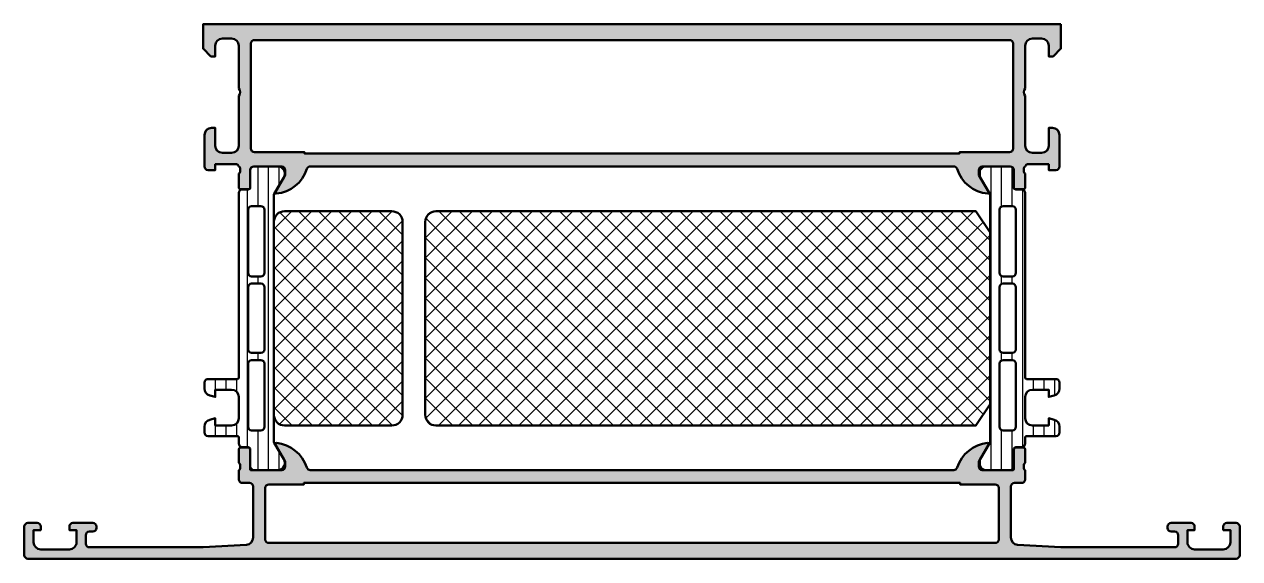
# Model space of a CAD drawing. Extents: x 0 to 170, y 0 to 75.
import ezdxf

# ---------------------------------------------------------------- set-up
doc = ezdxf.new("R2010")
doc.units = 0
for name, color, linetype, lineweight in [('0S-Alu contour', 7, 'Continuous', 50), ('0S-Alu hatch', 252, 'Continuous', 25), ('0S-Plastic contour', 254, 'Continuous', 50), ('0S-Plastic hatch', 253, 'Continuous', 25), ('0S-PT contour', 91, 'Continuous', 50), ('0S-PT hatch', 103, 'Continuous', 25)]:
    doc.layers.add(name, color=color, linetype=linetype, lineweight=lineweight)
pattern_1 = [(135, (0, 0), (-1.403165018917055, -1.403165018917055), []), (225, (0, 0), (1.403165018917055, -1.403165018917055), [])]
pattern_2 = [(90, (0, 0), (-1.4859, 0), [])]

# ---------------------------------------------------------------- blocks, each defined once
blk = doc.blocks.new('357210__1C7333CF_AC91_47C9_84E4_1D27BE29D50A_')
at = {"layer": '0S-Alu hatch'}
h = blk.add_hatch(color=256, dxfattribs=at)
edge = h.paths.add_edge_path()
edge.add_line((144.9999999999999, 74.80001432053552), (25, 74.800006691141))
edge.add_line((25, 74.800006691141), (25, 71.4000127946566))
edge.add_line((25, 71.4000127946566), (26.0999755859375, 70.300006691141))
edge.add_line((26.0999755859375, 70.300006691141), (26.69998168945312, 70.300006691141))
edge.add_line((26.69998168945312, 70.300006691141), (26.69998168945312, 71.800006691141))
edge.add_ellipse((27.70000151260094, 71.79998686799318), major_axis=(-1.000019823344291, 0), ratio=1, start_angle=270.001135760192, end_angle=359.9988642393876, ccw=False)
edge.add_line((27.69998168945312, 72.80000669114101), (29, 72.800006691141))
edge.add_ellipse((28.99997299848461, 71.79997968962562), major_axis=(-1.000027001879908, 0), ratio=1, start_angle=180.001547031015, end_angle=269.99845296890055, ccw=False)
edge.add_line((29.99999999999999, 71.80000669113952), (30, 65.800006691141))
edge.add_ellipse((29.47487825965851, 65.300006691141), major_axis=(-0.7250881616598547, 0), ratio=1, start_angle=136.4038153765767, end_angle=223.5961846234234, ccw=False)
edge.add_line((30, 64.800006691141), (30, 57.80000669114099))
edge.add_ellipse((28.99997299848461, 57.80003369265638), major_axis=(-1.000027001879915, 0), ratio=1, start_angle=90.00154703109939, end_angle=179.9984529689852, ccw=False)
edge.add_line((29, 56.80000669114099), (27.69998168945312, 56.80000669114099))
edge.add_ellipse((27.70000151260095, 57.80002651428882), major_axis=(-1.000019823344305, 0), ratio=1, start_angle=0.0011357599706229848, end_angle=89.99886423980757, ccw=False)
edge.add_line((26.69998168945312, 57.80000669114487), (26.69998168945312, 60.30000669114099))
edge.add_line((26.69998168945312, 60.30000669114099), (26.19998168945312, 60.30000669114099))
edge.add_arc((26.20000151260095, 59.29998686799316), 1.000019823344305, 90.00113576019287, 179.9988642400294)
edge.add_line((25.19998168945312, 59.30000669113711), (25.19998168945312, 54.89999753586755))
edge.add_arc((25.69999750391119, 54.90001335032562), 0.5000158147081596, 180.0018121461791, 269.9981878539114)
edge.add_line((25.69998168945312, 54.39999753586755), (26.69998168945312, 54.39999753586755))
edge.add_line((26.69998168945312, 54.39999753586755), (26.70016479492187, 55.19972592942224))
edge.add_line((26.70016479492187, 55.19972592942224), (29.69481618328836, 55.19972592942224))
edge.add_ellipse((29.69481618328837, 54.89972592942222), major_axis=(-0.3000000000000256, 0), ratio=1, start_angle=199.6171625852894, end_angle=270.00000000000205, ccw=False)
edge.add_line((29.97740326173252, 55.00044605202152), (30.01459570206887, 54.896096466421))
edge.add_ellipse((29.91911604945444, 54.63187696837241), major_axis=(-0.2809418217574907, 0), ratio=1, start_angle=178.9669456977312, end_angle=250.1319230473528, ccw=False)
edge.add_line((30.20001220703124, 54.62681180588709), (30.20001220703125, 54.17322904221521))
edge.add_ellipse((29.92106110355156, 54.16761291852301), major_axis=(-0.2790076324724142, 0), ratio=1, start_angle=106.43499743846499, end_angle=181.1533803407863, ccw=False)
edge.add_line((30, 53.90000516526208), (30, 52.00002347580891))
edge.add_arc((30.29999999999998, 52.00002347580895), 0.2999999999999794, 180, 270.0000000000054)
edge.add_line((30.30000000000001, 51.70002347580896), (31.29997558593748, 51.70002347580896))
edge.add_arc((31.29997558593751, 52.00002347580895), 0.2999999999999865, 269.9999999999945, 360)
edge.add_line((31.5999755859375, 52.00002347580895), (31.5999755859375, 54.40000516526208))
edge.add_ellipse((32.09996704027811, 54.39999308144558), major_axis=(-0.4999914544866268, 0), ratio=1, start_angle=269.99902072282975, end_angle=359.9986152728429, ccw=False)
edge.add_line((32.0999755859375, 54.89998453585918), (35.99999237060547, 54.89998453585918))
edge.add_ellipse((36.00000844541098, 54.40000061085177), major_axis=(-0.4999839252658138, 0), ratio=1, start_angle=179.9990321746067, end_angle=270.00184209624774, ccw=False)
edge.add_line((36.49999237060547, 54.39999216525346), (36.49999237060558, 53.69998758761664))
edge.add_line((36.49999237060558, 53.69998758761664), (35.11174774169906, 51.29546946017551))
edge.add_arc((35.23559690514064, 51.23756220938466), 0.1367181954947231, 154.9409625368252, 275.586796198815)
edge.add_arc((34.76213917038901, 56.07774275182684), 4.999999999999987, 275.5867961988125, 342.2389692797491)
edge.add_ellipse((39.9990753006033, 54.40027467546433), major_axis=(-0.4990362045688761, 0), ratio=1, start_angle=269.9975239673697, end_angle=342.2389692797494, ccw=False)
edge.add_line((39.99909686641384, 54.89931087956723), (129.9999554820489, 54.90000516491867))
edge.add_ellipse((129.9999770910328, 54.39996992059016), major_axis=(-0.5000352447954163, 0), ratio=1, start_angle=197.7610307202488, end_angle=270.0024760326236, ccw=False)
edge.add_arc((135.2378646443081, 56.07774275182701), 5.000000000000147, 197.7610307202515, 264.413203801188)
edge.add_arc((134.7644069095565, 51.23756220938466), 0.1367181954947262, 264.4132038011847, 385.0590374631774)
edge.add_line((134.8882560729981, 51.29546946017552), (133.5000114440916, 53.69998758761664))
edge.add_line((133.5000114440916, 53.69998758761664), (133.5000114440917, 54.39999216525359))
edge.add_ellipse((133.9999953692862, 54.40000061085178), major_axis=(-0.4999839252658011, 0), ratio=1, start_angle=-90.00184209624939, end_angle=0.0009678253933884662, ccw=False)
edge.add_line((134.0000114440917, 54.89998453585917), (137.9000526728599, 54.89998453585918))
edge.add_ellipse((137.9000260014298, 54.39998612322661), major_axis=(-0.4999984133439388, 0), ratio=1, start_angle=180.003056330547, end_angle=269.9969436695523, ccw=False)
edge.add_line((138.4000244140624, 54.40001279465748), (138.4000244140624, 52.00003110520345))
edge.add_arc((138.7000244140624, 52.00003110520349), 0.2999999999999971, 180, 270.0000000000054)
edge.add_line((138.7000244140625, 51.70003110520348), (139.6999999999999, 51.70003110520349))
edge.add_arc((139.6999999999999, 52.00003110520349), 0.29999999999999, 269.9999999999891, 360)
edge.add_line((139.9999999999999, 52.00003110520349), (139.9999999999999, 53.90001279465664))
edge.add_ellipse((140.0789388964484, 54.16762054791758), major_axis=(-0.2790076324724315, 0), ratio=1, start_angle=-1.1533803407787104, end_angle=73.5650025615277, ccw=False)
edge.add_line((139.7999877929687, 54.17323667160975), (139.7999877929687, 54.6268194352816))
edge.add_ellipse((140.1296682150863, 54.59829223151108), major_axis=(-0.3309123480358894, 0), ratio=1, start_angle=295.84752744714314, end_angle=355.05452210428075, ccw=False)
edge.add_line((139.9853977864102, 54.8960992587825), (140.0225883679144, 55.00044904398034))
edge.add_ellipse((140.3051770991976, 54.89973355881684), major_axis=(-0.299999999999917, 0), ratio=1, start_angle=270.00000000001086, end_angle=340.3837776725648, ccw=False)
edge.add_line((140.3051770991976, 55.19973355881676), (143.299835205078, 55.19973355881678))
edge.add_line((143.299835205078, 55.19973355881678), (143.3000183105468, 54.40000516526209))
edge.add_line((143.3000183105468, 54.40000516526209), (144.3000183105468, 54.40000516526208))
edge.add_arc((144.3000024960887, 54.90002097972016), 0.5000158147081736, 270.0018121460882, 359.9981878538209)
edge.add_line((144.8000183105468, 54.9000051652613), (144.8000183105468, 59.30001432053552))
edge.add_arc((143.7999984873989, 59.29999449738768), 1.000019823344326, 0.0011357606123724, 89.99886423980591)
edge.add_line((143.8000183105468, 60.30001432053553), (143.3000183105468, 60.30001432053552))
edge.add_line((143.3000183105468, 60.30001432053552), (143.3000183105468, 57.80001432053554))
edge.add_ellipse((142.2999984873989, 57.80003414368339), major_axis=(-1.000019823344326, 0), ratio=1, start_angle=90.00113576019248, end_angle=179.9988642393878, ccw=False)
edge.add_line((142.3000183105468, 56.80001432053554), (140.9999999999999, 56.80001432053552))
edge.add_ellipse((141.0000270015153, 57.80004132205093), major_axis=(-1.000027001879936, 0), ratio=1, start_angle=0.0015470310149794386, end_angle=89.9984529688993, ccw=False)
edge.add_line((139.9999999999999, 57.80001432053702), (139.9999999999999, 64.80001432053552))
edge.add_ellipse((140.5251217403414, 65.30001432053552), major_axis=(-0.7250881616598392, 0), ratio=1, start_angle=-43.59618462342439, end_angle=43.596184623424506, ccw=False)
edge.add_line((139.9999999999999, 65.80001432053552), (139.9999999999999, 71.80001432053552))
edge.add_ellipse((141.0000270015153, 71.79998731902016), major_axis=(-1.00002700187988, 0), ratio=1, start_angle=270.0015470310974, end_angle=359.998452968985, ccw=False)
edge.add_line((140.9999999999999, 72.80001432053551), (142.3000183105468, 72.80001432053552))
edge.add_ellipse((142.2999984873989, 71.79999449738769), major_axis=(-1.000019823344312, 0), ratio=1, start_angle=180.0011357599706, end_angle=269.9988642398075, ccw=False)
edge.add_line((143.3000183105468, 71.8000143205316), (143.3000183105468, 70.30001432053552))
edge.add_line((143.3000183105468, 70.30001432053552), (143.9000244140624, 70.30001432053552))
edge.add_line((143.9000244140624, 70.30001432053552), (144.9999999999999, 71.40002042405116))
edge.add_line((144.9999999999999, 71.40002042405116), (144.9999999999999, 74.80001432053552))
edge = h.paths.add_edge_path()
edge.add_line((31.69998550415039, 57.39999753586676), (31.69998550415039, 72.10000974289935))
edge.add_ellipse((32.20000898742268, 72.09998625962652), major_axis=(-0.5000234838237294, 0), ratio=1, start_angle=270.00269085840006, end_angle=359.9973091415379, ccw=False)
edge.add_line((32.19998550415039, 72.6000097428988), (137.8000183105468, 72.60001737229334))
edge.add_ellipse((137.7999948272745, 72.09999388902105), major_axis=(-0.500023483823725, 0), ratio=1, start_angle=180.0026908584621, end_angle=269.9973091415999, ccw=False)
edge.add_line((138.3000183105468, 72.10001737229388), (138.3000183105468, 57.40000516526129))
edge.add_ellipse((137.8000024960887, 57.40002097972015), major_axis=(-0.5000158147081559, 0), ratio=1, start_angle=90.00181214608818, end_angle=179.9981878538209, ccw=False)
edge.add_line((137.8000183105468, 56.90000516526208), (130.8000183105468, 56.90000516526208))
edge.add_line((130.8000183105468, 56.90000516526208), (130.8000183105468, 56.70000821701989))
edge.add_line((130.8000183105468, 56.70000821701989), (39.19998550415039, 56.70000058762536))
edge.add_line((39.19998550415039, 56.70000058762536), (39.19998550415039, 56.89999753586755))
edge.add_line((39.19998550415039, 56.89999753586755), (32.19998550415039, 56.89999753586755))
edge.add_ellipse((32.20000131860846, 57.40001335032562), major_axis=(-0.5000158147081559, 0), ratio=1, start_angle=0.00181214617907699, end_angle=89.99818785391182, ccw=False)
at = {"layer": '0S-Alu contour', "color": 7}
for points in [[(144.9999999999999, 74.80001432053552), (25, 74.800006691141), (25, 71.4000127946566), (26.0999755859375, 70.300006691141), (26.69998168945312, 70.300006691141), (26.69998168945312, 71.800006691141)], [(143.3000183105468, 71.8000143205316), (143.3000183105468, 70.30001432053552), (143.9000244140624, 70.30001432053552), (144.9999999999999, 71.40002042405116), (144.9999999999999, 74.80001432053552)], [(27.69998168945312, 72.80000669114101), (29, 72.800006691141)], [(29.99999999999999, 71.80000669113952), (30, 65.800006691141)], [(31.69998550415039, 57.39999753586676), (31.69998550415039, 72.10000974289935)], [(32.19998550415039, 72.6000097428988), (137.8000183105468, 72.60001737229334)], [(138.3000183105468, 72.10001737229388), (138.3000183105468, 57.40000516526129)], [(139.9999999999999, 65.80001432053552), (139.9999999999999, 71.80001432053552)], [(140.9999999999999, 72.80001432053551), (142.3000183105468, 72.80001432053552)], [(30, 64.800006691141), (30, 57.80000669114099)], [(139.9999999999999, 57.80001432053702), (139.9999999999999, 64.80001432053552)], [(26.69998168945312, 57.80000669114487), (26.69998168945312, 60.30000669114099), (26.19998168945312, 60.30000669114099)], [(143.8000183105468, 60.30001432053553), (143.3000183105468, 60.30001432053552), (143.3000183105468, 57.80001432053554)], [(25.19998168945312, 59.30000669113711), (25.19998168945312, 54.89999753586755)], [(144.8000183105468, 54.9000051652613), (144.8000183105468, 59.30001432053552)], [(29, 56.80000669114099), (27.69998168945312, 56.80000669114099)], [(137.8000183105468, 56.90000516526208), (130.8000183105468, 56.90000516526208), (130.8000183105468, 56.70000821701989), (39.19998550415039, 56.70000058762536), (39.19998550415039, 56.89999753586755), (32.19998550415039, 56.89999753586755)], [(142.3000183105468, 56.80001432053554), (140.9999999999999, 56.80001432053552)], [(25.69998168945312, 54.39999753586755), (26.69998168945312, 54.39999753586755), (26.70016479492187, 55.19972592942224), (29.69481618328836, 55.19972592942224)], [(29.97740326173252, 55.00044605202152), (30.01459570206887, 54.896096466421)], [(30.20001220703124, 54.62681180588709), (30.20001220703125, 54.17322904221521)], [(32.0999755859375, 54.89998453585918), (35.99999237060547, 54.89998453585918)], [(39.99909686641384, 54.89931087956723), (129.9999554820489, 54.90000516491867)], [(134.0000114440917, 54.89998453585917), (137.9000526728599, 54.89998453585918)], [(139.7999877929687, 54.17323667160975), (139.7999877929687, 54.6268194352816)], [(139.9853977864102, 54.8960992587825), (140.0225883679144, 55.00044904398034)], [(140.3051770991976, 55.19973355881676), (143.299835205078, 55.19973355881678), (143.3000183105468, 54.40000516526209), (144.3000183105468, 54.40000516526208)], [(30, 53.90000516526208), (30, 52.00002347580891)], [(31.5999755859375, 52.00002347580895), (31.5999755859375, 54.40000516526208)], [(36.49999237060547, 54.39999216525346), (36.49999237060558, 53.69998758761664), (35.11174774169906, 51.29546946017551)], [(134.8882560729981, 51.29546946017552), (133.5000114440916, 53.69998758761664), (133.5000114440917, 54.39999216525359)], [(138.4000244140624, 54.40001279465748), (138.4000244140624, 52.00003110520345)], [(139.9999999999999, 52.00003110520349), (139.9999999999999, 53.90001279465664)], [(30.30000000000001, 51.70002347580896), (31.29997558593748, 51.70002347580896)], [(138.7000244140625, 51.70003110520348), (139.6999999999999, 51.70003110520349)]]:
    blk.add_lwpolyline(points, dxfattribs=at)
at = {"layer": '0S-Alu contour', "color": 7, "extrusion": (0, 0, -1)}
for centre, radius, start, end in [((-27.70000151260094, 71.79998686799318), 1.000019823344291, 0.0011357606123724, 89.99886423980794), ((-28.99997299848461, 71.79997968962562), 1.000027001879908, 90.00154703109945, 179.998452968985), ((-32.20000898742268, 72.09998625962652), 0.5000234838237294, 0.002690858462049, 89.99730914159993), ((-137.7999948272745, 72.09999388902105), 0.500023483823725, 90.00269085840009, 179.9973091415379), ((-141.0000270015153, 71.79998731902016), 1.00002700187988, 0.0015470310149659, 89.99845296890263), ((-142.2999984873989, 71.79999449738769), 1.000019823344312, 90.00113576019247, 179.9988642400294), ((-29.47487825965851, 65.300006691141), 0.7250881616598548, 136.4038153765766, 223.5961846234233), ((-140.5251217403414, 65.30001432053552), 0.7250881616598392, 316.4038153765755, 43.59618462342448), ((-27.70000151260095, 57.80002651428882), 1.000019823344305, 270.0011357601924, 359.9988642400294), ((-28.99997299848461, 57.80003369265638), 1.000027001879915, 180.0015470310149, 269.9984529689006), ((-32.20000131860846, 57.40001335032562), 0.5000158147081559, 270.0018121460882, 359.9981878538209), ((-137.8000024960887, 57.40002097972015), 0.5000158147081559, 180.0018121461791, 269.9981878539118), ((-141.0000270015153, 57.80004132205093), 1.000027001879936, 270.0015470311007, 359.998452968985), ((-142.2999984873989, 57.80003414368339), 1.000019823344326, 180.0011357606123, 269.9988642398075), ((-29.69481618328837, 54.89972592942222), 0.3000000000000256, 89.99999999999797, 160.3828374147106), ((-29.91911604945444, 54.63187696837241), 0.2809418217574907, 109.8680769526472, 181.0330543022689), ((-32.09996704027811, 54.39999308144558), 0.4999914544866268, 0.0013847271570587, 90.00097927717022), ((-36.00000844541098, 54.40000061085177), 0.4999839252658138, 89.99815790375224, 180.0009678253933), ((-39.9990753006033, 54.40027467546433), 0.4990362045688761, 17.76103072025057, 90.00247603263028), ((-129.9999770910328, 54.39996992059016), 0.5000352447954163, 89.99752396737644, 162.2389692797512), ((-133.9999953692862, 54.40000061085178), 0.4999839252658011, 359.9990321746066, 90.00184209624938), ((-137.9000260014298, 54.39998612322661), 0.4999984133439389, 90.0030563304477, 179.996943669453), ((-140.1296682150863, 54.59829223151108), 0.3309123480358894, 4.945477895719269, 64.15247255285688), ((-140.3051770991976, 54.89973355881684), 0.299999999999917, 19.61622232743521, 89.99999999998914), ((-29.92106110355156, 54.16761291852301), 0.2790076324724142, 178.8466196592137, 253.565002561535), ((-140.0789388964484, 54.16762054791758), 0.2790076324724315, 286.4349974384723, 1.153380340778698)]:
    blk.add_arc(centre, radius, start, end, dxfattribs=at)
at = {"layer": '0S-Alu contour', "color": 7}
for centre, radius, start, end in [((26.20000151260095, 59.29998686799316), 1.000019823344305, 90.00113576019287, 179.9988642400294), ((143.7999984873989, 59.29999449738768), 1.000019823344326, 0.0011357606123724, 89.99886423980591), ((25.69999750391119, 54.90001335032562), 0.5000158147081596, 180.0018121461791, 269.9981878539114), ((34.76213917038901, 56.07774275182684), 4.999999999999987, 275.5867961988125, 342.2389692797491), ((135.2378646443081, 56.07774275182701), 5.000000000000147, 197.7610307202515, 264.413203801188), ((144.3000024960887, 54.90002097972016), 0.5000158147081736, 270.0018121460882, 359.9981878538209), ((30.29999999999998, 52.00002347580895), 0.2999999999999794, 180, 270.0000000000054), ((31.29997558593751, 52.00002347580895), 0.2999999999999865, 269.9999999999945, 0), ((35.23559690514064, 51.23756220938466), 0.1367181954947231, 154.9409625368252, 275.586796198815), ((134.7644069095565, 51.23756220938466), 0.1367181954947262, 264.4132038011847, 25.05903746317746), ((138.7000244140624, 52.00003110520349), 0.2999999999999971, 180, 270.0000000000054), ((139.6999999999999, 52.00003110520349), 0.29999999999999, 269.9999999999891, 0)]:
    blk.add_arc(centre, radius, start, end, dxfattribs=at)
blk = doc.blocks.new('357220__91D1FDAA_0B9F_4E9A_BE07_3F1057CF7C45_')
at = {"layer": '0S-Alu hatch'}
h = blk.add_hatch(color=256, dxfattribs=at)
edge = h.paths.add_edge_path()
edge.add_arc((30.50000000000001, 11.10000211350433), 0.4999999999999965, 180, 269.9999999999988)
edge.add_line((30.49999999999999, 10.60000211350433), (31.5, 10.60000211350433))
edge.add_ellipse((31.5, 10.10000211350433), major_axis=(-0.4999999999999965, 0), ratio=1, start_angle=180, end_angle=269.9999999999996, ccw=False)
edge.add_line((32, 10.10000211350433), (31.99999999999999, 2.954663838224236))
edge.add_ellipse((31.00000000000001, 2.954663838224257), major_axis=(-0.9999999999999822, 0), ratio=1, start_angle=93.36638469065417, end_angle=180, ccw=False)
edge.add_line((31.05872069826449, 1.956389387186218), (25.00000000000001, 1.600002113504388))
edge.add_line((25.00000000000001, 1.600002113504388), (9.100006103515623, 1.600002113504388))
edge.add_ellipse((9.100002464158989, 2.099998474147748), major_axis=(-0.4999963606566055, 0), ratio=1, start_angle=-0.000417042864683026, end_angle=90.0004170425861, ccw=False)
edge.add_line((8.600006103515629, 2.100002113506813), (8.600006103515627, 3.300006691141048))
edge.add_ellipse((9.100008844383295, 3.300003950273495), major_axis=(-0.5000027408751803, 0), ratio=1, start_angle=270.00031407857784, end_angle=359.99968592151924, ccw=False)
edge.add_line((9.100006103515623, 3.800006691141163), (9.600006103515621, 3.800006691141162))
edge.add_arc((9.600024088759147, 4.299988705897639), 0.4999820150799577, 269.9979389687695, 360.0020610313332)
edge.add_line((10.10000610351562, 4.300006691142061), (10.10000610351562, 4.500003639383235))
edge.add_arc((9.600014835948452, 4.500012371816063), 0.4999912676434319, 359.9989993193744, 450.0010006805675)
edge.add_line((9.600006103515632, 5.000003639383238), (6.80000305175781, 5.000003639383236))
edge.add_arc((6.800017907888049, 4.499988783253), 0.5000148563509343, 90.00170233654443, 179.9982976635549)
edge.add_line((6.300003051757813, 4.500003639382372), (6.300003051757812, 4.000003639383237))
edge.add_line((6.300003051757812, 4.000003639383237), (7.300003051757812, 4.000003639383237))
edge.add_line((7.300003051757812, 4.000003639383237), (7.30000305175781, 2.300006691141049))
edge.add_ellipse((6.300016811640129, 2.299992931352331), major_axis=(-0.9999862402123483, 0), ratio=1, start_angle=90.00008588221198, end_angle=180.0007883886573, ccw=False)
edge.add_line((6.300018310546873, 1.300006691141106), (2.300003051757812, 1.300006691141106))
edge.add_ellipse((2.300009098329597, 2.300012737712891), major_axis=(-1.000006046590065, 0), ratio=1, start_angle=0.0003464417364966721, end_angle=89.9996535590509, ccw=False)
edge.add_line((1.300003051757812, 2.300006691127361), (1.300003051757812, 4.000003639383237))
edge.add_line((1.300003051757812, 4.000003639383237), (2.300003051757812, 4.000003639383237))
edge.add_line((2.300003051757812, 4.000003639383237), (2.300003051757812, 4.500003639383237))
edge.add_arc((1.800011784190628, 4.500012371816053), 0.4999912676434412, 359.9989993193744, 450.0010006805672)
edge.add_line((1.800003051757811, 5.000003639383237), (0.5000000000000009, 5.000003639383237))
edge.add_arc((0.4999963606433608, 4.500007278739877), 0.499996360656605, 89.99958295741322, 180.0004170428646)
edge.add_line((8e-16, 4.500003639380812), (0, 0.5000036393832943))
edge.add_arc((0.4999963606433596, 0.5000000000266539), 0.4999963606566047, 179.9995829571354, 270.0004170425868)
edge.add_line((0.5, 3.6393832943e-06), (169.4999610351561, 1.12687778255e-05))
edge.add_arc((169.4999646745129, 0.500007629421148), 0.4999963606565675, 269.9995829574008, 360.0004170428646)
edge.add_line((169.9999610351562, 0.5000112687802126), (169.9999610351562, 4.500011268777788))
edge.add_arc((169.4999646745129, 4.500014908134468), 0.4999963606565535, 359.9995829571354, 450.0004170425926)
edge.add_line((169.4999610351562, 5.000011268777776), (168.1999427246094, 5.000011268777768))
edge.add_arc((168.199949251815, 4.50002000032747), 0.4999912684929032, 90.00074797573578, 180.0010005793681)
edge.add_line((167.6999579833984, 4.500011268777751), (167.6999579833984, 4.000011268777768))
edge.add_line((167.6999579833984, 4.000011268777768), (168.6999579833984, 4.000011268777769))
edge.add_line((168.6999579833984, 4.000011268777769), (168.6999579833984, 2.300014320535525))
edge.add_ellipse((167.6999519368265, 2.300020367107494), major_axis=(-1.000006046590135, 0), ratio=1, start_angle=90.00034644094978, end_angle=179.9996535603676, ccw=False)
edge.add_line((167.6999579833983, 1.30001432053564), (163.6999427246093, 1.300014320535638))
edge.add_ellipse((163.6999442235161, 2.300000560746934), major_axis=(-0.9999862402124199, 0), ratio=1, start_angle=-0.0007883886572130905, end_angle=89.99991411778569, ccw=False)
edge.add_line((162.6999579833984, 2.300014320535457), (162.6999579833983, 4.000011268777768))
edge.add_line((162.6999579833983, 4.000011268777768), (163.6999579833983, 4.000011268777768))
edge.add_line((163.6999579833983, 4.000011268777768), (163.6999579833983, 4.500011268777768))
edge.add_arc((163.1999431272681, 4.499996412647561), 0.5000148563509051, 0.0017023368733013, 89.99829766345927)
edge.add_line((163.1999579833984, 5.000011268777768), (160.3999396728515, 5.000011268777768))
edge.add_arc((160.3999462000572, 4.500020000327443), 0.4999912684929299, 90.00074797574553, 180.0010005793681)
edge.add_line((159.8999549316405, 4.500011268777725), (159.8999549316405, 4.300014320535703))
edge.add_arc((160.399936946397, 4.299996335292245), 0.4999820150800208, 179.9979389688437, 270.0020610312262)
edge.add_line((160.3999549316405, 3.800014320535705), (160.8999549316406, 3.800014320535694))
edge.add_ellipse((160.8999521907729, 3.300011579668111), major_axis=(-0.5000027408750959, 0), ratio=1, start_angle=180.0003140784808, end_angle=269.9996859214254, ccw=False)
edge.add_line((161.3999549316405, 3.300014320534931), (161.3999549316406, 2.100009742898865))
edge.add_ellipse((160.8999585709971, 2.100006103542364), major_axis=(-0.4999963606566956, 0), ratio=1, start_angle=89.99958295740731, end_angle=180.0004170428646, ccw=False)
edge.add_line((160.8999549316405, 1.600009742898913), (145.0000610351562, 1.600009742898919))
edge.add_line((145.0000610351562, 1.600009742898919), (138.941240410428, 1.956396564404204))
edge.add_ellipse((138.9999610351562, 2.9546710197677), major_axis=(-0.9999999999998731, 0), ratio=1, start_angle=0, end_angle=86.63361952995109, ccw=False)
edge.add_line((137.9999610351563, 2.954671019767704), (137.9999610351561, 10.10000974289887))
edge.add_ellipse((138.4999610351561, 10.10000974289884), major_axis=(-0.5, 0), ratio=1, start_angle=269.99999999999676, end_angle=360, ccw=False)
edge.add_line((138.4999610351562, 10.60000974289884), (139.5, 10.60000974289886))
edge.add_arc((139.4999999999999, 11.10000974289885), 0.4999999999999929, 270.0000000000033, 360)
edge.add_line((139.9999999999999, 11.10000974289885), (140, 12.4000036393832))
edge.add_ellipse((140.0788364465431, 12.66752423137641), major_axis=(-0.2788950563275394, 0), ratio=1, start_angle=-1.1645893740957263, end_angle=73.58012358050053, ccw=False)
edge.add_line((139.799999, 12.67319263937477), (139.799999, 13.12678663937472))
edge.add_ellipse((140.0788670956432, 13.13244729885175), major_axis=(-0.2789255417371429, 0), ratio=1, start_angle=-73.57540544464308, end_angle=1.1628700728812191, ccw=False)
edge.add_line((140, 13.39999063937468), (140, 15.28000163938322))
edge.add_arc((139.7, 15.2800016393832), 0.3000000000000114, 0, 90.00000000000543)
edge.add_line((139.7, 15.58000163938321), (138.7200256809572, 15.58000163938323))
edge.add_arc((138.7200256809572, 15.28000163938322), 0.3000000000000114, 90, 180)
edge.add_line((138.4200256809572, 15.28000163938322), (138.4200256809572, 12.52000363938321))
edge.add_ellipse((138.3000256809573, 12.5200036393832), major_axis=(-0.1199999999998908, 0), ratio=1, start_angle=90.00000000001359, end_angle=180, ccw=False)
edge.add_line((138.3000256809573, 12.40000363938331), (134, 12.40000363938329))
edge.add_ellipse((134, 12.90000363938329), major_axis=(-0.5, 0), ratio=1, start_angle=0, end_angle=90, ccw=False)
edge.add_line((133.5, 12.9000036393833), (133.5, 13.60000363938334))
edge.add_line((133.5, 13.60000363938334), (134.8814954576224, 15.99282396241085))
edge.add_arc((134.7618802153517, 16.06188385473499), 0.1381197846482973, 330.0000000000062, 455.6225775507835)
edge.add_arc((135.2382232411738, 11.22339477753649), 4.999999999998982, 95.62257755079445, 162.2515836439311)
edge.add_ellipse((130, 12.90000363938429), major_axis=(-0.5000000000009936, 0), ratio=1, start_angle=89.99999999999352, end_angle=162.2515836439184, ccw=False)
edge.add_line((130, 12.4000036393833), (40, 12.4000036393833))
edge.add_ellipse((39.99999999999995, 12.90000363938338), major_axis=(-0.5000000000000764, 0), ratio=1, start_angle=17.748416356075495, end_angle=90.00000000000648, ccw=False)
edge.add_arc((34.76177675882617, 11.22339477753558), 4.999999999999896, 17.74841635606954, 84.37742244920601)
edge.add_arc((35.2381197846483, 16.06188385473499), 0.1381197846482989, 84.37742244920443, 209.9999999999957)
edge.add_line((35.11850454237763, 15.99282396241085), (36.50000000000001, 13.60000363938329))
edge.add_line((36.50000000000001, 13.60000363938329), (36.5, 12.90000363938329))
edge.add_ellipse((36, 12.9000036393833), major_axis=(-0.5000000000000071, 0), ratio=1, start_angle=90.0000000000008, end_angle=180, ccw=False)
edge.add_line((36, 12.40000363938329), (31.69997431904282, 12.40000363938329))
edge.add_ellipse((31.69997431904281, 12.52000363938331), major_axis=(-0.1200000000000205, 0), ratio=1, start_angle=0, end_angle=90.00000000000341, ccw=False)
edge.add_line((31.57997431904279, 12.52000363938332), (31.57997431904279, 15.28000163938331))
edge.add_arc((31.27997431904279, 15.28000163938331), 0.3000000000000043, 0, 89.99999999999935)
edge.add_line((31.27997431904279, 15.58000163938332), (30.30000000000001, 15.58000163938332))
edge.add_arc((30.30000000000001, 15.28000163938331), 0.300000000000006, 90, 180)
edge.add_line((30, 15.28000163938331), (30, 13.39999063937481))
edge.add_ellipse((29.92113290435682, 13.13244729885186), major_axis=(-0.2789255417371583, 0), ratio=1, start_angle=178.8371299271133, end_angle=253.5754054446441, ccw=False)
edge.add_line((30.200001, 13.1267866393748), (30.20000100000001, 12.6731926393748))
edge.add_ellipse((29.92116355345696, 12.66752423137642), major_axis=(-0.2788950563274308, 0), ratio=1, start_angle=106.41987641949319, end_angle=181.1645893740982, ccw=False)
edge.add_line((30.00000000000001, 12.40000363938331), (30.00000000000001, 11.10000211350433))
edge = h.paths.add_edge_path()
edge.add_line((34.20003128051758, 10.39999753586772), (39.10003280639648, 10.39999753586772))
edge.add_line((39.10003280639648, 10.39999753586772), (39.10003280639648, 10.5999944841098))
edge.add_line((39.10003280639648, 10.5999944841098), (130.9000244140624, 10.60000211350433))
edge.add_line((130.9000244140624, 10.60000211350433), (130.9000244140624, 10.40000516526214))
edge.add_line((130.9000244140624, 10.40000516526214), (135.8000183105468, 10.40000516526226))
edge.add_ellipse((135.8000183105468, 9.900005165262257), major_axis=(-0.5, 0), ratio=1, start_angle=180, end_angle=270, ccw=False)
edge.add_line((136.3000183105468, 9.900005165262257), (136.3000183105468, 2.700008217019956))
edge.add_ellipse((135.8000183105468, 2.700008217019956), major_axis=(-0.5, 0), ratio=1, start_angle=90, end_angle=180, ccw=False)
edge.add_line((135.8000183105468, 2.200008217019956), (34.20003128051758, 2.200000587625424))
edge.add_ellipse((34.20003128051764, 2.700000587625481), major_axis=(-0.500000000000057, 0), ratio=1, start_angle=0, end_angle=89.99999999999352, ccw=False)
edge.add_line((33.70003128051758, 2.700000587625481), (33.70003128051758, 9.899997535867612))
edge.add_ellipse((34.20003128051764, 9.89999753586767), major_axis=(-0.500000000000057, 0), ratio=1, start_angle=270.0000000000065, end_angle=360, ccw=False)
at = {"layer": '0S-Alu contour', "color": 7}
for points in [[(31.27997431904279, 15.58000163938332), (30.30000000000001, 15.58000163938332)], [(35.11850454237763, 15.99282396241085), (36.50000000000001, 13.60000363938329), (36.5, 12.90000363938329)], [(133.5, 12.9000036393833), (133.5, 13.60000363938334), (134.8814954576224, 15.99282396241085)], [(139.7, 15.58000163938321), (138.7200256809572, 15.58000163938323)], [(30, 15.28000163938331), (30, 13.39999063937481)], [(31.57997431904279, 12.52000363938332), (31.57997431904279, 15.28000163938331)], [(138.4200256809572, 15.28000163938322), (138.4200256809572, 12.52000363938321)], [(140, 13.39999063937468), (140, 15.28000163938322)], [(30.00000000000001, 12.40000363938331), (30.00000000000001, 11.10000211350433)], [(30.200001, 13.1267866393748), (30.20000100000001, 12.6731926393748)], [(36, 12.40000363938329), (31.69997431904282, 12.40000363938329)], [(130, 12.4000036393833), (40, 12.4000036393833)], [(138.3000256809573, 12.40000363938331), (134, 12.40000363938329)], [(139.799999, 12.67319263937477), (139.799999, 13.12678663937472)], [(139.9999999999999, 11.10000974289885), (140, 12.4000036393832)], [(30.49999999999999, 10.60000211350433), (31.5, 10.60000211350433)], [(34.20003128051758, 10.39999753586772), (39.10003280639648, 10.39999753586772), (39.10003280639648, 10.5999944841098), (130.9000244140624, 10.60000211350433), (130.9000244140624, 10.40000516526214), (135.8000183105468, 10.40000516526226)], [(138.4999610351562, 10.60000974289884), (139.5, 10.60000974289886)], [(32, 10.10000211350433), (31.99999999999999, 2.954663838224236)], [(33.70003128051758, 2.700000587625481), (33.70003128051758, 9.899997535867612)], [(136.3000183105468, 9.900005165262257), (136.3000183105468, 2.700008217019956)], [(137.9999610351563, 2.954671019767704), (137.9999610351561, 10.10000974289887)], [(8e-16, 4.500003639380812), (0, 0.5000036393832943)], [(1.800003051757811, 5.000003639383237), (0.5000000000000009, 5.000003639383237)], [(1.300003051757812, 2.300006691127361), (1.300003051757812, 4.000003639383237), (2.300003051757812, 4.000003639383237), (2.300003051757812, 4.500003639383237)], [(6.300003051757813, 4.500003639382372), (6.300003051757812, 4.000003639383237), (7.300003051757812, 4.000003639383237), (7.30000305175781, 2.300006691141049)], [(9.600006103515632, 5.000003639383238), (6.80000305175781, 5.000003639383236)], [(9.100006103515623, 3.800006691141163), (9.600006103515621, 3.800006691141162)], [(10.10000610351562, 4.300006691142061), (10.10000610351562, 4.500003639383235)], [(159.8999549316405, 4.500011268777725), (159.8999549316405, 4.300014320535703)], [(163.1999579833984, 5.000011268777768), (160.3999396728515, 5.000011268777768)], [(160.3999549316405, 3.800014320535705), (160.8999549316406, 3.800014320535694)], [(162.6999579833984, 2.300014320535457), (162.6999579833983, 4.000011268777768), (163.6999579833983, 4.000011268777768), (163.6999579833983, 4.500011268777768)], [(167.6999579833984, 4.500011268777751), (167.6999579833984, 4.000011268777768), (168.6999579833984, 4.000011268777769), (168.6999579833984, 2.300014320535525)], [(169.4999610351562, 5.000011268777776), (168.1999427246094, 5.000011268777768)], [(169.9999610351562, 0.5000112687802126), (169.9999610351562, 4.500011268777788)], [(8.600006103515629, 2.100002113506813), (8.600006103515627, 3.300006691141048)], [(31.05872069826449, 1.956389387186218), (25.00000000000001, 1.600002113504388), (9.100006103515623, 1.600002113504388)], [(135.8000183105468, 2.200008217019956), (34.20003128051758, 2.200000587625424)], [(160.8999549316405, 1.600009742898913), (145.0000610351562, 1.600009742898919), (138.941240410428, 1.956396564404204)], [(161.3999549316405, 3.300014320534931), (161.3999549316406, 2.100009742898865)], [(0.5, 3.6393832943e-06), (169.4999610351561, 1.12687778255e-05)], [(6.300018310546873, 1.300006691141106), (2.300003051757812, 1.300006691141106)], [(167.6999579833983, 1.30001432053564), (163.6999427246093, 1.300014320535638)]]:
    blk.add_lwpolyline(points, dxfattribs=at)
for centre, radius, start, end in [((30.30000000000001, 15.28000163938331), 0.300000000000006, 90, 180), ((31.27997431904279, 15.28000163938331), 0.3000000000000043, 0, 89.99999999999935), ((35.2381197846483, 16.06188385473499), 0.1381197846482989, 84.37742244920443, 209.9999999999957), ((34.76177675882617, 11.22339477753558), 4.999999999999896, 17.74841635606954, 84.37742244920601), ((135.2382232411738, 11.22339477753649), 4.999999999998982, 95.62257755079445, 162.2515836439311), ((134.7618802153517, 16.06188385473499), 0.1381197846482973, 330.0000000000062, 95.62257755078355), ((138.7200256809572, 15.28000163938322), 0.3000000000000114, 90, 180), ((139.7, 15.2800016393832), 0.3000000000000114, 0, 90.00000000000543), ((30.50000000000001, 11.10000211350433), 0.4999999999999965, 180, 269.9999999999988), ((139.4999999999999, 11.10000974289885), 0.4999999999999929, 270.0000000000033, 0), ((0.4999963606433608, 4.500007278739877), 0.499996360656605, 89.99958295741322, 180.0004170428646), ((1.800011784190628, 4.500012371816053), 0.4999912676434412, 359.9989993193744, 90.00100068056722), ((6.800017907888049, 4.499988783253), 0.5000148563509343, 90.00170233654443, 179.9982976635549), ((9.600014835948452, 4.500012371816063), 0.4999912676434319, 359.9989993193744, 90.00100068056751), ((9.600024088759147, 4.299988705897639), 0.4999820150799577, 269.9979389687695, 0.0020610313331161), ((160.3999462000572, 4.500020000327443), 0.4999912684929299, 90.00074797574553, 180.0010005793681), ((160.399936946397, 4.299996335292245), 0.4999820150800208, 179.9979389688437, 270.0020610312262), ((163.1999431272681, 4.499996412647561), 0.5000148563509051, 0.0017023368733013, 89.99829766345927), ((168.199949251815, 4.50002000032747), 0.4999912684929032, 90.00074797573578, 180.0010005793681), ((169.4999646745129, 4.500014908134468), 0.4999963606565535, 359.9995829571354, 90.00041704259269), ((0.4999963606433596, 0.5000000000266539), 0.4999963606566047, 179.9995829571354, 270.0004170425868), ((169.4999646745129, 0.500007629421148), 0.4999963606565675, 269.9995829574008, 0.0004170428646345)]:
    blk.add_arc(centre, radius, start, end, dxfattribs=at)
at = {"layer": '0S-Alu contour', "color": 7, "extrusion": (0, 0, -1)}
for centre, radius, start, end in [((-29.92113290435682, 13.13244729885186), 0.2789255417371583, 106.4245945553559, 181.1628700728868), ((-29.92116355345696, 12.66752423137642), 0.2788950563274308, 178.8354106259018, 253.5801235805068), ((-31.69997431904281, 12.52000363938331), 0.1200000000000205, 269.9999999999966, 0), ((-36, 12.9000036393833), 0.5000000000000071, 180, 269.9999999999992), ((-39.99999999999995, 12.90000363938338), 0.5000000000000764, 269.9999999999935, 342.2515836439245), ((-130, 12.90000363938429), 0.5000000000009936, 197.7484163560817, 270.0000000000065), ((-134, 12.90000363938329), 0.5, 270, 0), ((-138.3000256809573, 12.5200036393832), 0.1199999999998909, 180, 269.9999999999864), ((-140.0788364465431, 12.66752423137641), 0.2788950563275394, 286.4198764194995, 1.164589374095672), ((-140.0788670956432, 13.13244729885175), 0.2789255417371429, 358.8371299271188, 73.57540544464312), ((-31.5, 10.10000211350433), 0.4999999999999965, 90.0000000000004, 180), ((-34.20003128051764, 9.89999753586767), 0.500000000000057, 0, 89.99999999999349), ((-135.8000183105468, 9.900005165262257), 0.5, 90, 180), ((-138.4999610351561, 10.10000974289884), 0.5, 0, 90.00000000000325), ((-9.100008844383295, 3.300003950273495), 0.5000027408751803, 0.0003140784807261, 89.99968592142216), ((-160.8999521907729, 3.300011579668111), 0.5000027408750959, 90.0003140785746, 179.9996859215192), ((-2.300009098329597, 2.300012737712891), 1.000006046590065, 270.0003464409491, 359.9996535582635), ((-6.300016811640129, 2.299992931352331), 0.9999862402123483, 179.9992116113427, 269.999914117788), ((-9.100002464158989, 2.099998474147748), 0.4999963606566055, 269.9995829574139, 0.0004170428646345), ((-31.00000000000001, 2.954663838224257), 0.9999999999999822, 180, 266.6336153093458), ((-34.20003128051764, 2.700000587625481), 0.500000000000057, 270.0000000000065, 0), ((-135.8000183105468, 2.700008217019956), 0.5, 180, 270), ((-138.9999610351562, 2.9546710197677), 0.9999999999998731, 273.3663804700489, 0), ((-160.8999585709971, 2.100006103542364), 0.4999963606566956, 179.9995829571354, 270.0004170425927), ((-163.6999442235161, 2.300000560746934), 0.9999862402124199, 270.0000858822143, 0.0007883886572085), ((-167.6999519368265, 2.300020367107494), 1.000006046590135, 180.0003464396325, 269.9996535590502)]:
    blk.add_arc(centre, radius, start, end, dxfattribs=at)
blk = doc.blocks.new('374980__27BB09E4_3174_4119_8171_5B41703F7A1D_')
at = {"layer": '0S-PT hatch'}
h = blk.add_hatch(dxfattribs=at)
h.set_pattern_fill('ANSI37', color=256, scale=0.625, angle=90, style=0)
h.set_pattern_definition(pattern_1)
edge = h.paths.add_edge_path()
edge.add_line((133.0838653276465, 48.64120287861137), (57.58386532764649, 48.64120287861139))
edge.add_arc((57.58386532764649, 47.14120287861138), 1.5, 90, 180)
edge.add_line((56.08386532764649, 47.14120287861138), (56.08386532764649, 20.14120287861139))
edge.add_arc((57.58386532764649, 20.14120287861139), 1.5, 180, 270)
edge.add_line((57.58386532764649, 18.64120287861139), (133.0838653276465, 18.64120287861137))
edge.add_line((133.0838653276465, 18.64120287861137), (135.0838653276465, 21.64120287861138))
edge.add_line((135.0838653276465, 21.64120287861138), (135.0838653276465, 45.64120287861137))
edge.add_line((135.0838653276465, 45.64120287861137), (133.0838653276465, 48.64120287861137))
at = {"layer": '0S-PT contour', "color": 7}
for points in [[(133.0838653276465, 48.64120287861137), (57.58386532764649, 48.64120287861139)], [(57.58386532764649, 18.64120287861139), (133.0838653276465, 18.64120287861137), (135.0838653276465, 21.64120287861138), (135.0838653276465, 45.64120287861137), (133.0838653276465, 48.64120287861137)], [(56.08386532764649, 47.14120287861138), (56.08386532764649, 20.14120287861139)]]:
    blk.add_lwpolyline(points, dxfattribs=at)
for centre, start, end in [((57.58386532764649, 47.14120287861138), 90, 180), ((57.58386532764649, 20.14120287861139), 180, 270)]:
    blk.add_arc(centre, 1.5, start, end, dxfattribs=at)
blk = doc.blocks.new('374980__9352547B_BE07_45DC_9023_588C8925298E_')
at = {"layer": '0S-PT hatch'}
h = blk.add_hatch(dxfattribs=at)
h.set_pattern_fill('ANSI37', color=256, scale=0.625, angle=90, style=0)
h.set_pattern_definition(pattern_1)
edge = h.paths.add_edge_path()
edge.add_line((36.40689131580109, 48.6412028786115), (51.40689131580109, 48.64120287861149))
edge.add_ellipse((51.40689131580113, 47.14120287861152), major_axis=(-1.499999999999971, 0), ratio=1, start_angle=180, end_angle=270.00000000000136, ccw=False)
edge.add_line((52.90689131580109, 47.14120287861152), (52.90689131580109, 20.1412028786115))
edge.add_ellipse((51.40689131580111, 20.14120287861147), major_axis=(-1.499999999999985, 0), ratio=1, start_angle=89.9999999999992, end_angle=180, ccw=False)
edge.add_line((51.40689131580109, 18.64120287861148), (36.40689131580109, 18.64120287861149))
edge.add_ellipse((36.4068913158011, 20.14120287861149), major_axis=(-1.499999999999992, 0), ratio=1, start_angle=0, end_angle=89.99999999999977, ccw=False)
edge.add_line((34.9068913158011, 20.1412028786115), (34.90689131580109, 47.14120287861149))
edge.add_ellipse((36.40689131580109, 47.14120287861151), major_axis=(-1.499999999999992, 0), ratio=1, start_angle=269.9999999999997, end_angle=360, ccw=False)
at = {"layer": '0S-PT contour', "color": 7}
for points in [[(36.40689131580109, 48.6412028786115), (51.40689131580109, 48.64120287861149)], [(34.9068913158011, 20.1412028786115), (34.90689131580109, 47.14120287861149)], [(52.90689131580109, 47.14120287861152), (52.90689131580109, 20.1412028786115)], [(51.40689131580109, 18.64120287861148), (36.40689131580109, 18.64120287861149)]]:
    blk.add_lwpolyline(points, dxfattribs=at)
at = {"layer": '0S-PT contour', "color": 7, "extrusion": (0, 0, -1)}
for centre, radius, start, end in [((-36.40689131580109, 47.14120287861151), 1.499999999999992, 0, 90.00000000000028), ((-51.40689131580113, 47.14120287861152), 1.499999999999971, 89.99999999999864, 180), ((-36.4068913158011, 20.14120287861149), 1.499999999999992, 270.0000000000002, 0), ((-51.40689131580111, 20.14120287861147), 1.499999999999985, 180, 270.0000000000008)]:
    blk.add_arc(centre, radius, start, end, dxfattribs=at)
blk = doc.blocks.new('284039__B8F328B5_C829_4B24_8C5C_559662804660___DBF25B29_7BE6_48EE_B12A_FF1720D98ECB_')
at = {"layer": '0S-Plastic hatch'}
h = blk.add_hatch(dxfattribs=at)
h.set_pattern_fill('ANSI31', color=256, scale=0.4680000000000001, angle=45, style=0)
h.set_pattern_definition(pattern_2)
edge = h.paths.add_edge_path()
edge.add_ellipse((134.5999886916524, 50.82831862325257), major_axis=(-0.4999999999974961, 0), ratio=1, start_angle=180.0021352027152, end_angle=210.0020718973059, ccw=False)
edge.add_line((135.0999886913027, 50.82833725641108), (135.1010750037337, 16.47406850081167))
edge.add_ellipse((134.601075008559, 16.47405091139327), major_axis=(-0.4999999954841203, 0), ratio=1, start_angle=150.0020786181027, end_angle=180.0020155988345, ccw=False)
edge.add_line((135.0340967759378, 16.22406662296638), (133.7157097778967, 13.94036202185797))
edge.add_arc((134.5569820085554, 13.3997575677635), 0.9999960709244843, 147.2750591980448, 261.8204672459898)
edge.add_line((134.4147072116412, 12.40993433908707), (137.8912487074471, 12.41006098655117))
edge.add_arc((137.8912332368274, 12.91005696375734), 0.4999959774455364, 270.0017728166967, 360.0023777790716)
edge.add_line((138.3912292138423, 12.91007771362724), (138.3908103336296, 15.31007608296579))
edge.add_ellipse((138.6908103334327, 15.31008694920017), major_axis=(-0.2999999999999543, 0), ratio=1, start_angle=-89.9979247021165, end_angle=0.002075297898500139, ccw=False)
edge.add_line((138.6907994671984, 15.61008694900333), (139.5011308000133, 15.61011557542152))
edge.add_arc((139.501115368629, 16.11011289628138), 0.4999973210980059, 270.0017683158626, 360.0023822800018)
edge.add_line((140.0011126892948, 16.11013368548486), (140.0024332342848, 16.95120593061195))
edge.add_ellipse((140.2024332342847, 16.95120593061192), major_axis=(-0.1999999999999886, 0), ratio=1, start_angle=270, end_angle=360, ccw=False)
edge.add_line((140.2024332342847, 17.15120593061191), (144.3024332342731, 17.15120593061194))
edge.add_arc((144.3024332342731, 17.65120593061198), 0.5000000000000285, 270.0000000000033, 360)
edge.add_line((144.8024332342731, 17.65120593061198), (144.8024332342727, 18.48195515396999))
edge.add_arc((143.8024332342732, 18.48195515396993), 0.9999999999995065, 0, 74.999999998919)
edge.add_line((144.0612522793938, 19.44788098025363), (143.3024332342732, 19.65120593061189))
edge.add_line((143.3024332342732, 19.65120593061189), (143.3024332342731, 18.65120593061194))
edge.add_line((143.3024332342731, 18.65120593061194), (141.0024332342848, 18.65120593061194))
edge.add_ellipse((141.0041424800061, 19.65533241481364), major_axis=(-1.004127938958079, 0), ratio=1, start_angle=0.2340877213188719, end_angle=89.90246998467518, ccw=False)
edge.add_line((140.0000229215581, 19.65122995963781), (140.0000229215581, 22.65110831378148))
edge.add_ellipse((141.0041422681258, 22.64707995793421), major_axis=(-1.004127427074124, 0), ratio=1, start_angle=270.09751797508824, end_angle=359.7701403215065, ccw=False)
edge.add_line((141.0024332342847, 23.65120593061186), (143.3024332342731, 23.65120593061195))
edge.add_line((143.3024332342731, 23.65120593061195), (143.3024332342731, 22.65120593061194))
edge.add_line((143.3024332342731, 22.65120593061194), (144.0612522793938, 22.85453088094012))
edge.add_arc((143.8024332342731, 23.82045670722416), 0.9999999999999147, 285.0000000010761, 360)
edge.add_line((144.8024332342731, 23.82045670722416), (144.8024332342731, 24.651205930612))
edge.add_arc((144.3024332342731, 24.65120593061198), 0.4999999999999716, 0, 89.99999999999675)
edge.add_line((144.3024332342731, 25.15120593061195), (140.2024332342848, 25.15120593061194))
edge.add_ellipse((140.2041617871802, 25.35537902645528), major_axis=(-0.2041804127759686, 0), ratio=1, start_angle=1.1558689438405167, end_angle=89.51493893424492, ccw=False)
edge.add_line((140.0000229215581, 25.35126022761585), (140.0000000000001, 51.19262703716803))
edge.add_arc((139.5000026791401, 51.19261160578369), 0.4999973210980201, 0.0017683158931002, 90.00238227990226)
edge.add_line((139.4999818899375, 51.69260892644952), (138.6896505571226, 51.69258030003131))
edge.add_ellipse((138.6896396908883, 51.99258029983451), major_axis=(-0.2999999999999899, 0), ratio=1, start_angle=0.002075297898500139, end_angle=90.00207529788338, ccw=False)
edge.add_line((138.3896396910851, 51.99256943360015), (138.3898847116659, 54.39256782698569))
edge.add_arc((137.8898887344596, 54.39255235636587), 0.499995977445643, 0.0017728167248697, 90.00237777906067)
edge.add_line((137.8898679845898, 54.89254833338096), (134.4133264887839, 54.89242168591687))
edge.add_arc((134.5556729896657, 53.90260876644615), 0.999996070924466, 98.18368334978445, 212.7290913977262)
edge.add_line((133.7144399234454, 53.36194337069564), (135.0329923529019, 51.07833428144626))
edge = h.paths.add_edge_path()
edge.add_line((136.900540620274, 49.35119358173243), (138.2005347265419, 49.35119358173237))
edge.add_ellipse((138.2005512993388, 48.85119357991941), major_axis=(-0.5000000020876216, 0), ratio=1, start_angle=180, end_angle=270.0018991026244, ccw=False)
edge.add_line((138.7005513014264, 48.85119357991941), (138.7005513014264, 40.00119968525326))
edge.add_ellipse((138.2005512992691, 40.00119968713067), major_axis=(-0.5000000021572646, 0), ratio=1, start_angle=89.99810091050108, end_angle=180, ccw=False)
edge.add_line((138.2005347265868, 39.50119968524806), (136.900540620274, 39.50119968524806))
edge.add_ellipse((136.9005369809172, 40.00119604589126), major_axis=(-0.4999963606564469, 0), ratio=1, start_angle=-0.000417042864683026, end_angle=90.00041704260889, ccw=False)
edge.add_line((136.400540620274, 40.00119968525032), (136.400540620274, 48.85119358173238))
edge.add_ellipse((136.9005369809174, 48.85119722108907), major_axis=(-0.4999963606566104, 0), ratio=1, start_angle=-90.0004170425861, end_angle=0.00041704286462618256, ccw=False)
edge = h.paths.add_edge_path()
edge.add_ellipse((138.2005512993284, 27.30119358061786), major_axis=(-0.5000000020876358, 0), ratio=1, start_angle=180, end_angle=270.00189910261787, ccw=False)
edge.add_line((138.700551301416, 27.30119358243597), (138.700551301416, 18.45118442716264))
edge.add_ellipse((138.2005665602051, 18.45118442715746), major_axis=(-0.4999847412109375, 0), ratio=1, start_angle=90, end_angle=180, ccw=False)
edge.add_line((138.2005665602051, 17.95119968594652), (136.9005558790527, 17.95119968594651))
edge.add_ellipse((136.9005558790527, 18.45121494473553), major_axis=(-0.5000152587890164, 0), ratio=1, start_angle=0, end_angle=90.00000000000318, ccw=False)
edge.add_line((136.4005406202637, 18.45121494473553), (136.4005406202636, 27.30119358243083))
edge.add_ellipse((136.900536980907, 27.30119722178749), major_axis=(-0.4999963606565819, 0), ratio=1, start_angle=-90.00041704258939, end_angle=0.00041704286462618256, ccw=False)
edge.add_line((136.9005406202637, 27.80119358243082), (138.2005347265316, 27.80119358243084))
edge = h.paths.add_edge_path()
edge.add_ellipse((138.2005513014158, 38.00119968594641), major_axis=(-0.5000000000001137, 0), ratio=1, start_angle=180, end_angle=270.0000000011725, ccw=False)
edge.add_line((138.700551301416, 38.00119968595172), (138.700551301416, 29.30119358243604))
edge.add_ellipse((138.200551301416, 29.30119358243079), major_axis=(-0.5, 0), ratio=1, start_angle=90, end_angle=180, ccw=False)
edge.add_line((138.200551301416, 28.80119358243079), (136.9005406202637, 28.80119358243084))
edge.add_ellipse((136.9005406202636, 29.30119358243079), major_axis=(-0.4999999999999467, 0), ratio=1, start_angle=0, end_angle=90.00000000000648, ccw=False)
edge.add_line((136.4005406202636, 29.30119358243079), (136.4005406202636, 38.00119968595171))
edge.add_ellipse((136.9005406202636, 38.00119968594657), major_axis=(-0.4999999999999716, 0), ratio=1, start_angle=270.00000000118877, end_angle=360, ccw=False)
edge.add_line((136.9005406202532, 38.50119968594654), (138.2005513014056, 38.50119968594652))
at = {"layer": '0S-Alu contour', "color": 7}
for points in [[(136.900540620274, 49.35119358173243), (138.2005347265419, 49.35119358173237)], [(136.400540620274, 40.00119968525032), (136.400540620274, 48.85119358173238)], [(138.7005513014264, 48.85119357991941), (138.7005513014264, 40.00119968525326)], [(138.2005347265868, 39.50119968524806), (136.900540620274, 39.50119968524806)], [(136.4005406202636, 29.30119358243079), (136.4005406202636, 38.00119968595171)], [(136.9005406202532, 38.50119968594654), (138.2005513014056, 38.50119968594652)], [(138.700551301416, 38.00119968595172), (138.700551301416, 29.30119358243604)], [(136.4005406202637, 18.45121494473553), (136.4005406202636, 27.30119358243083)], [(138.200551301416, 28.80119358243079), (136.9005406202637, 28.80119358243084)], [(136.9005406202637, 27.80119358243082), (138.2005347265316, 27.80119358243084)], [(138.700551301416, 27.30119358243597), (138.700551301416, 18.45118442716264)], [(138.2005665602051, 17.95119968594652), (136.9005558790527, 17.95119968594651)]]:
    blk.add_lwpolyline(points, dxfattribs=at)
at = {"layer": '0S-Alu contour', "color": 7, "extrusion": (0, 0, -1)}
for centre, radius, start, end in [((-136.9005369809174, 48.85119722108907), 0.4999963606566104, 359.9995829571354, 90.00041704258616), ((-138.2005512993388, 48.85119357991941), 0.5000000020876216, 89.99810089737561, 180), ((-136.9005369809172, 40.00119604589126), 0.4999963606564469, 269.9995829573911, 0.0004170428646345), ((-138.2005512992691, 40.00119968713067), 0.5000000021572646, 180, 270.0018990894989), ((-136.9005406202636, 38.00119968594657), 0.4999999999999716, 0, 89.99999999881123), ((-138.2005513014158, 38.00119968594641), 0.5000000000001137, 89.9999999988275, 180), ((-136.9005406202636, 29.30119358243079), 0.4999999999999467, 269.9999999999935, 0), ((-138.200551301416, 29.30119358243079), 0.5, 180, 270), ((-136.900536980907, 27.30119722178749), 0.4999963606565819, 359.9995829571354, 90.00041704258943), ((-138.2005512993284, 27.30119358061786), 0.5000000020876358, 89.99810089738212, 180), ((-136.9005558790527, 18.45121494473553), 0.5000152587890164, 269.9999999999968, 0), ((-138.2005665602051, 18.45118442715746), 0.4999847412109375, 180, 270)]:
    blk.add_arc(centre, radius, start, end, dxfattribs=at)
at = {"layer": '0S-Plastic contour', "color": 7}
for points in [[(137.8898679845898, 54.89254833338096), (134.4133264887839, 54.89242168591687)], [(133.7144399234454, 53.36194337069564), (135.0329923529019, 51.07833428144626)], [(138.3896396910851, 51.99256943360015), (138.3898847116659, 54.39256782698569)], [(139.4999818899375, 51.69260892644952), (138.6896505571226, 51.69258030003131)], [(140.0000229215581, 25.35126022761585), (140.0000000000001, 51.19262703716803)], [(135.0999886913027, 50.82833725641108), (135.1010750037337, 16.47406850081167)], [(144.3024332342731, 25.15120593061195), (140.2024332342848, 25.15120593061194)], [(144.8024332342731, 23.82045670722416), (144.8024332342731, 24.651205930612)], [(140.0000229215581, 19.65122995963781), (140.0000229215581, 22.65110831378148)], [(141.0024332342847, 23.65120593061186), (143.3024332342731, 23.65120593061195), (143.3024332342731, 22.65120593061194), (144.0612522793938, 22.85453088094012)], [(144.0612522793938, 19.44788098025363), (143.3024332342732, 19.65120593061189), (143.3024332342731, 18.65120593061194), (141.0024332342848, 18.65120593061194)], [(140.2024332342847, 17.15120593061191), (144.3024332342731, 17.15120593061194)], [(144.8024332342731, 17.65120593061198), (144.8024332342727, 18.48195515396999)], [(135.0340967759378, 16.22406662296638), (133.7157097778967, 13.94036202185797)], [(138.3912292138423, 12.91007771362724), (138.3908103336296, 15.31007608296579)], [(138.6907994671984, 15.61008694900333), (139.5011308000133, 15.61011557542152)], [(140.0011126892948, 16.11013368548486), (140.0024332342848, 16.95120593061195)], [(134.4147072116412, 12.40993433908707), (137.8912487074471, 12.41006098655117)]]:
    blk.add_lwpolyline(points, dxfattribs=at)
for centre, radius, start, end in [((134.5556729896657, 53.90260876644615), 0.999996070924466, 98.18368334978445, 212.7290913977262), ((137.8898887344596, 54.39255235636587), 0.499995977445643, 0.0017728167248697, 90.00237777906067), ((139.5000026791401, 51.19261160578369), 0.4999973210980201, 0.0017683158931002, 90.00238227990226), ((143.8024332342731, 23.82045670722416), 0.9999999999999147, 285.0000000010761, 0), ((144.3024332342731, 24.65120593061198), 0.4999999999999716, 0, 89.99999999999675), ((143.8024332342732, 18.48195515396993), 0.9999999999995065, 0, 74.999999998919), ((144.3024332342731, 17.65120593061198), 0.5000000000000285, 270.0000000000033, 0), ((139.501115368629, 16.11011289628138), 0.4999973210980059, 270.0017683158626, 0.0023822800018465), ((134.5569820085554, 13.3997575677635), 0.9999960709244843, 147.2750591980448, 261.8204672459898), ((137.8912332368274, 12.91005696375734), 0.4999959774455364, 270.0017728166967, 0.0023777790715539)]:
    blk.add_arc(centre, radius, start, end, dxfattribs=at)
at = {"layer": '0S-Plastic contour', "color": 7, "extrusion": (0, 0, -1)}
for centre, radius, start, end in [((-134.5999886916524, 50.82831862325257), 0.4999999999974961, 149.9979281026941, 179.9978647972848), ((-138.6896396908883, 51.99258029983451), 0.2999999999999899, 269.9979247021166, 359.9979247021015), ((-140.2041617871802, 25.35537902645528), 0.2041804127759686, 270.4850610657551, 358.8441310561595), ((-141.0041422681258, 22.64707995793421), 1.004127427074124, 0.2298596784935097, 89.90248202491176), ((-141.0041424800061, 19.65533241481364), 1.004127938958079, 270.0975300153248, 359.7659122786811), ((-140.2024332342847, 16.95120593061192), 0.1999999999999886, 0, 90), ((-134.601075008559, 16.47405091139327), 0.4999999954841204, 179.9979844011655, 209.9979213818974), ((-138.6908103334327, 15.31008694920017), 0.2999999999999543, 359.9979247021015, 89.99792470211656)]:
    blk.add_arc(centre, radius, start, end, dxfattribs=at)
blk = doc.blocks.new('284039__9C36D7E2_352B_4764_A683_BB20AEB8B1B2___26FB140F_7A70_4F75_9668_9E5AD1795EC2_')
at = {"layer": '0S-Plastic hatch'}
h = blk.add_hatch(dxfattribs=at)
h.set_pattern_fill('ANSI31', color=256, scale=0.4680000000000001, angle=45, style=0)
h.set_pattern_definition(pattern_2)
edge = h.paths.add_edge_path()
edge.add_arc((30.49999732085986, 51.19261160578385), 0.4999973210979748, 89.99761772008878, 179.9982316841069)
edge.add_line((30.00000000000001, 51.19262703716815), (29.99997707844201, 25.35126022761597))
edge.add_ellipse((29.79583821281997, 25.35537902645531), major_axis=(-0.20418041277588, 0), ratio=1, start_angle=90.48506106571949, end_angle=178.8441310561842, ccw=False)
edge.add_line((29.79756676571525, 25.15120593061206), (25.69756676572696, 25.15120593061207))
edge.add_arc((25.69756676572696, 24.65120593061212), 0.4999999999999467, 90, 180)
edge.add_line((25.19756676572701, 24.65120593061212), (25.19756676572702, 23.82045670722445))
edge.add_arc((26.19756676572709, 23.82045670722447), 1.000000000000066, 180, 254.9999999989172)
edge.add_line((25.9387477206063, 22.85453088094024), (26.69756676572696, 22.65120593061206))
edge.add_line((26.69756676572696, 22.65120593061206), (26.69756676572696, 23.65120593061206))
edge.add_line((26.69756676572696, 23.65120593061206), (28.99756676571536, 23.65120593061206))
edge.add_ellipse((28.99585773187429, 22.64707995793446), major_axis=(-1.004127427074079, 0), ratio=1, start_angle=180.2298596784872, end_angle=269.902482024915, ccw=False)
edge.add_line((29.999977078442, 22.65110831378164), (29.999977078442, 19.65122995963792))
edge.add_ellipse((28.9958575199941, 19.65533241481369), major_axis=(-1.00412793895801, 0), ratio=1, start_angle=90.09753001532039, end_angle=179.7659122786875, ccw=False)
edge.add_line((28.99756676571531, 18.65120593061206), (26.69756676572696, 18.65120593061206))
edge.add_line((26.69756676572696, 18.65120593061206), (26.69756676572685, 19.651205930612))
edge.add_line((26.69756676572685, 19.651205930612), (25.93874772060628, 19.44788098025375))
edge.add_arc((26.19756676572687, 18.48195515397009), 0.9999999999994578, 105.0000000010805, 180)
edge.add_line((25.19756676572742, 18.48195515397009), (25.19756676572696, 17.65120593061206))
edge.add_arc((25.69756676572696, 17.65120593061206), 0.5000000000000027, 180, 270.0000000000004)
edge.add_line((25.69756676572696, 17.15120593061206), (29.79756676571533, 17.15120593061206))
edge.add_ellipse((29.79756676571533, 16.95120593061206), major_axis=(-0.1999999999999922, 0), ratio=1, start_angle=180, end_angle=269.999999999999, ccw=False)
edge.add_line((29.99756676571532, 16.95120593061207), (29.99888731070525, 16.11013368548419))
edge.add_arc((30.49888463137103, 16.11011289628148), 0.4999973210979717, 179.9976177199981, 269.9982316841403)
edge.add_line((30.49886919998673, 15.61011557542164), (31.30920053280163, 15.61008694900343))
edge.add_ellipse((31.30918966656732, 15.31008694920023), major_axis=(-0.2999999999999934, 0), ratio=1, start_angle=179.9979247021016, end_angle=269.9979247021146, ccw=False)
edge.add_line((31.60918966637052, 15.31007608296584), (31.60877078615773, 12.91007771362741))
edge.add_arc((32.10876676317273, 12.91005696375751), 0.4999959774455613, 179.9976222209284, 269.9982271833)
edge.add_line((32.10875129255297, 12.41006098655129), (35.58529278835882, 12.40993433908719))
edge.add_arc((35.44301799144461, 13.39975756776361), 0.9999960709244808, 278.1795327540131, 392.724940801954)
edge.add_line((36.28429022210339, 13.94036202185809), (34.96590322431635, 16.22406662311319))
edge.add_ellipse((35.39892499595709, 16.47405091318998), major_axis=(-0.5000000000000883, 0), ratio=1, start_angle=-0.002015393048509395, end_angle=29.997921301458007, ccw=False)
edge.add_line((34.89892499626633, 16.47406850081218), (34.9000113086974, 50.82833725641119))
edge.add_ellipse((35.40001130835028, 50.828318623252), major_axis=(-0.5000000000000732, 0), ratio=1, start_angle=329.9979281027724, end_angle=359.9978647972848, ccw=False)
edge.add_line((34.96700764709821, 51.07833428144638), (36.28556007655462, 53.36194337069575))
edge.add_arc((35.44432701033437, 53.90260876644628), 0.99999607092448, 327.2709086022737, 441.8163166502147)
edge.add_line((35.58667351121614, 54.89242168591697), (32.11013201541032, 54.89254833338107))
edge.add_arc((32.11011126554041, 54.39255235636604), 0.499995977445583, 89.9976222209271, 179.9982271832751)
edge.add_line((31.61011528833416, 54.39256782698602), (31.61036030891498, 51.99256943360032))
edge.add_ellipse((31.31036030911178, 51.99258029983464), major_axis=(-0.299999999999997, 0), ratio=1, start_angle=89.9979247021152, end_angle=179.9979247021016, ccw=False)
edge.add_line((31.31034944287747, 51.69258030003144), (30.50001811006254, 51.69260892644963))
edge = h.paths.add_edge_path()
edge.add_line((31.29944869857368, 40.00119968713083), (31.29944869857369, 48.85119357991951))
edge.add_ellipse((31.79944870066132, 48.85119357991951), major_axis=(-0.5000000020876287, 0), ratio=1, start_angle=269.9981008973825, end_angle=360, ccw=False)
edge.add_line((31.79946527345814, 49.35119358173248), (33.09945937972603, 49.35119358173249))
edge.add_ellipse((33.09946301908266, 48.85119722108912), major_axis=(-0.4999963606566095, 0), ratio=1, start_angle=179.9995829571355, end_angle=270.00041704258535, ccw=False)
edge.add_line((33.59945937972603, 48.85119358173006), (33.59945937972602, 40.0011996852505))
edge.add_ellipse((33.09946301908276, 40.00119604589143), major_axis=(-0.4999963606565073, 0), ratio=1, start_angle=89.99958295740493, end_angle=180.0004170428646, ccw=False)
edge.add_line((33.09945937972605, 39.50119968524818), (31.79946527341331, 39.50119968524818))
edge.add_ellipse((31.79944870073099, 40.00119968713083), major_axis=(-0.5000000021573054, 0), ratio=1, start_angle=0, end_angle=90.00189908949642, ccw=False)
edge = h.paths.add_edge_path()
edge.add_ellipse((33.09946301909309, 27.30119722178763), major_axis=(-0.4999963606565686, 0), ratio=1, start_angle=179.9995829571355, end_angle=270.00041704259104, ccw=False)
edge.add_line((33.59945937973641, 27.30119358243095), (33.59945937973641, 18.45121494474087))
edge.add_ellipse((33.09944412094735, 18.45121494473568), major_axis=(-0.5000152587890554, 0), ratio=1, start_angle=89.9999999999992, end_angle=180, ccw=False)
edge.add_line((33.09944412094735, 17.95119968594663), (31.79943343979501, 17.95119968594663))
edge.add_ellipse((31.799433439795, 18.45118442715756), major_axis=(-0.4999847412109291, 0), ratio=1, start_angle=0, end_angle=90.0000000000004, ccw=False)
edge.add_line((31.29944869858407, 18.45118442715756), (31.29944869858407, 27.30119358243609))
edge.add_ellipse((31.79944870067169, 27.30119358061799), major_axis=(-0.5000000020876199, 0), ratio=1, start_angle=269.9981008973846, end_angle=360, ccw=False)
edge.add_line((31.79946527346849, 27.80119358243095), (33.09945937973641, 27.80119358243095))
edge = h.paths.add_edge_path()
edge.add_ellipse((31.79944869858406, 29.30119358243095), major_axis=(-0.4999999999999983, 0), ratio=1, start_angle=0, end_angle=90, ccw=False)
edge.add_line((31.29944869858407, 29.30119358243615), (31.29944869858405, 38.00119968595184))
edge.add_ellipse((31.79944869858406, 38.00119968594663), major_axis=(-0.5000000000000071, 0), ratio=1, start_angle=269.99999999880635, end_angle=360, ccw=False)
edge.add_line((31.79944869859447, 38.50119968594664), (33.0994593797468, 38.50119968594663))
edge.add_ellipse((33.0994593797364, 38.00119968594662), major_axis=(-0.5000000000000134, 0), ratio=1, start_angle=180, end_angle=269.999999998808, ccw=False)
edge.add_line((33.59945937973642, 38.00119968594662), (33.59945937973641, 29.30119358243095))
edge.add_ellipse((33.09945937973642, 29.30119358243095), major_axis=(-0.4999999999999929, 0), ratio=1, start_angle=90.0000000000008, end_angle=180, ccw=False)
edge.add_line((33.09945937973643, 28.80119358243096), (31.79944869858406, 28.80119358243096))
at = {"layer": '0S-Alu contour', "color": 7}
for points in [[(31.79946527345814, 49.35119358173248), (33.09945937972603, 49.35119358173249)], [(31.29944869857368, 40.00119968713083), (31.29944869857369, 48.85119357991951)], [(33.59945937972603, 48.85119358173006), (33.59945937972602, 40.0011996852505)], [(33.09945937972605, 39.50119968524818), (31.79946527341331, 39.50119968524818)], [(31.29944869858407, 29.30119358243615), (31.29944869858405, 38.00119968595184)], [(31.79944869859447, 38.50119968594664), (33.0994593797468, 38.50119968594663)], [(33.59945937973642, 38.00119968594662), (33.59945937973641, 29.30119358243095)], [(31.29944869858407, 18.45118442715756), (31.29944869858407, 27.30119358243609)], [(33.09945937973643, 28.80119358243096), (31.79944869858406, 28.80119358243096)], [(31.79946527346849, 27.80119358243095), (33.09945937973641, 27.80119358243095)], [(33.59945937973641, 27.30119358243095), (33.59945937973641, 18.45121494474087)], [(33.09944412094735, 17.95119968594663), (31.79943343979501, 17.95119968594663)]]:
    blk.add_lwpolyline(points, dxfattribs=at)
at = {"layer": '0S-Alu contour', "color": 7, "extrusion": (0, 0, -1)}
for centre, radius, start, end in [((-31.79944870066132, 48.85119357991951), 0.5000000020876287, 0, 90.00189910261747), ((-33.09946301908266, 48.85119722108912), 0.4999963606566095, 89.99958295741467, 180.0004170428646), ((-31.79944870073099, 40.00119968713083), 0.5000000021573054, 269.9981009105036, 0), ((-33.09946301908276, 40.00119604589143), 0.4999963606565073, 179.9995829571354, 270.0004170425951), ((-31.79944869858406, 38.00119968594663), 0.5000000000000071, 0, 90.00000000119365), ((-33.0994593797364, 38.00119968594662), 0.5000000000000134, 90.00000000119202, 180), ((-31.79944869858406, 29.30119358243095), 0.4999999999999983, 270, 0), ((-33.09945937973642, 29.30119358243095), 0.4999999999999929, 180, 269.9999999999992), ((-31.79944870067169, 27.30119358061799), 0.5000000020876199, 0, 90.00189910261543), ((-33.09946301909309, 27.30119722178763), 0.4999963606565686, 89.99958295740896, 180.0004170428646), ((-31.799433439795, 18.45118442715756), 0.4999847412109291, 269.9999999999996, 0), ((-33.09944412094735, 18.45121494473568), 0.5000152587890554, 180, 270.0000000000008)]:
    blk.add_arc(centre, radius, start, end, dxfattribs=at)
at = {"layer": '0S-Plastic contour', "color": 7}
for points in [[(35.58667351121614, 54.89242168591697), (32.11013201541032, 54.89254833338107)], [(31.61011528833416, 54.39256782698602), (31.61036030891498, 51.99256943360032)], [(34.96700764709821, 51.07833428144638), (36.28556007655462, 53.36194337069575)], [(30.00000000000001, 51.19262703716815), (29.99997707844201, 25.35126022761597)], [(31.31034944287747, 51.69258030003144), (30.50001811006254, 51.69260892644963)], [(34.89892499626633, 16.47406850081218), (34.9000113086974, 50.82833725641119)], [(25.19756676572701, 24.65120593061212), (25.19756676572702, 23.82045670722445)], [(29.79756676571525, 25.15120593061206), (25.69756676572696, 25.15120593061207)], [(25.9387477206063, 22.85453088094024), (26.69756676572696, 22.65120593061206), (26.69756676572696, 23.65120593061206), (28.99756676571536, 23.65120593061206)], [(29.999977078442, 22.65110831378164), (29.999977078442, 19.65122995963792)], [(28.99756676571531, 18.65120593061206), (26.69756676572696, 18.65120593061206), (26.69756676572685, 19.651205930612), (25.93874772060628, 19.44788098025375)], [(25.19756676572742, 18.48195515397009), (25.19756676572696, 17.65120593061206)], [(25.69756676572696, 17.15120593061206), (29.79756676571533, 17.15120593061206)], [(29.99756676571532, 16.95120593061207), (29.99888731070525, 16.11013368548419)], [(30.49886919998673, 15.61011557542164), (31.30920053280163, 15.61008694900343)], [(31.60918966637052, 15.31007608296584), (31.60877078615773, 12.91007771362741)], [(36.28429022210339, 13.94036202185809), (34.96590322431635, 16.22406662311319)], [(32.10875129255297, 12.41006098655129), (35.58529278835882, 12.40993433908719)]]:
    blk.add_lwpolyline(points, dxfattribs=at)
for centre, radius, start, end in [((32.11011126554041, 54.39255235636604), 0.499995977445583, 89.9976222209271, 179.9982271832751), ((35.44432701033437, 53.90260876644628), 0.99999607092448, 327.2709086022737, 81.81631665021466), ((30.49999732085986, 51.19261160578385), 0.4999973210979748, 89.99761772008878, 179.9982316841069), ((25.69756676572696, 24.65120593061212), 0.4999999999999467, 90, 180), ((26.19756676572709, 23.82045670722447), 1.000000000000066, 180, 254.9999999989172), ((26.19756676572687, 18.48195515397009), 0.9999999999994578, 105.0000000010805, 180), ((25.69756676572696, 17.65120593061206), 0.5000000000000027, 180, 270.0000000000004), ((30.49888463137103, 16.11011289628148), 0.4999973210979717, 179.9976177199981, 269.9982316841403), ((35.44301799144461, 13.39975756776361), 0.9999960709244808, 278.1795327540131, 32.72494080195393), ((32.10876676317273, 12.91005696375751), 0.4999959774455613, 179.9976222209284, 269.9982271833)]:
    blk.add_arc(centre, radius, start, end, dxfattribs=at)
at = {"layer": '0S-Plastic contour', "color": 7, "extrusion": (0, 0, -1)}
for centre, radius, start, end in [((-31.31036030911178, 51.99258029983464), 0.299999999999997, 180.0020752978985, 270.0020752978848), ((-35.40001130835028, 50.828318623252), 0.5000000000000732, 0.0021352027151592, 30.00207189722762), ((-29.79583821281997, 25.35537902645531), 0.20418041277588, 181.1558689438159, 269.5149389342805), ((-28.99585773187429, 22.64707995793446), 1.004127427074079, 90.09751797508503, 179.7701403215128), ((-28.9958575199941, 19.65533241481369), 1.00412793895801, 180.2340877213126, 269.9024699846796), ((-29.79756676571533, 16.95120593061206), 0.1999999999999922, 90.00000000000102, 180), ((-31.30918966656732, 15.31008694920023), 0.2999999999999934, 90.00207529788545, 180.0020752978985), ((-35.39892499595709, 16.47405091318998), 0.5000000000000883, 330.002078698542, 0.0020153930485069)]:
    blk.add_arc(centre, radius, start, end, dxfattribs=at)
blk = doc.blocks.new('374980__667874BF_5772_4B7D_860B_92974A5476B9_')
at = {"layer": '0S-Alu contour', "color": 7}
for name in ['357210__1C7333CF_AC91_47C9_84E4_1D27BE29D50A_', '357220__91D1FDAA_0B9F_4E9A_BE07_3F1057CF7C45_']:
    blk.add_blockref(name, (0, 0), dxfattribs=at)
at = {"layer": '0S-Plastic contour', "color": 7}
for name in ['284039__9C36D7E2_352B_4764_A683_BB20AEB8B1B2___26FB140F_7A70_4F75_9668_9E5AD1795EC2_', '284039__B8F328B5_C829_4B24_8C5C_559662804660___DBF25B29_7BE6_48EE_B12A_FF1720D98ECB_']:
    blk.add_blockref(name, (0, 0), dxfattribs=at)
at = {"layer": '0S-PT contour', "color": 7}
for name in ['374980__9352547B_BE07_45DC_9023_588C8925298E_', '374980__27BB09E4_3174_4119_8171_5B41703F7A1D_']:
    blk.add_blockref(name, (0, 0), dxfattribs=at)

msp = doc.modelspace()

# ---------------------------------------------------------------- block references
at = {"layer": '0S-Alu contour', "color": 7}
msp.add_blockref('374980__667874BF_5772_4B7D_860B_92974A5476B9_', (0, 0), dxfattribs=at)

doc.saveas('drawing.dxf')
